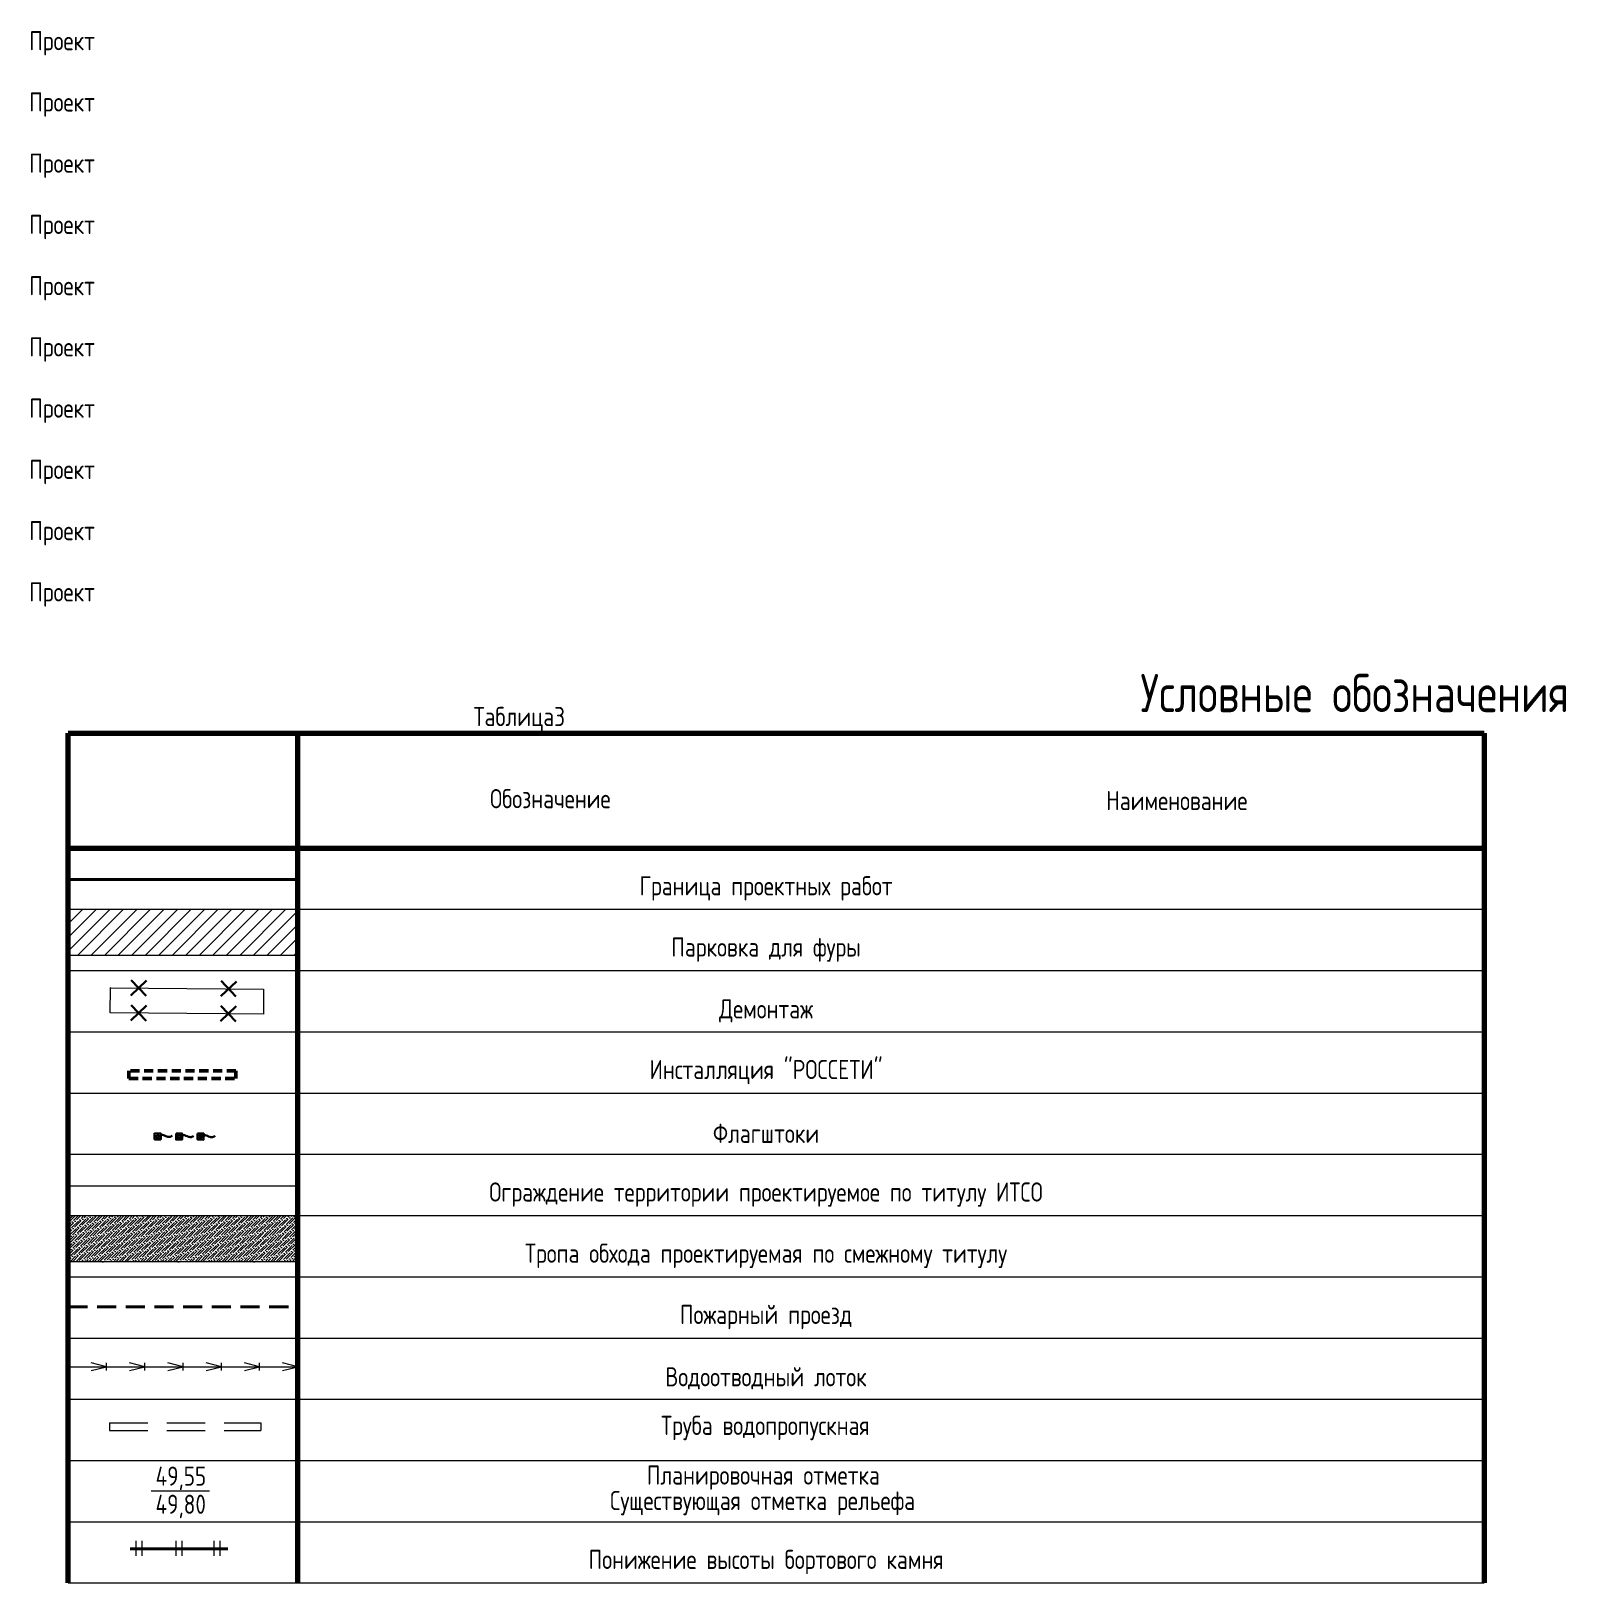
# Model space of a CAD drawing. Extents: x 1098675 to 1099684, y 381052 to 381453.
# Drawn here: x 1099584 to 1099684.3, y 381273.9 to 381375.3 of the extents above; entities that cross this region are included whole.
import ezdxf

# ---------------------------------------------------------------- set-up
doc = ezdxf.new("R2010")
doc.units = 0
doc.header["$MEASUREMENT"] = 0
for name, pattern in [('500_107', [3, 2, -1]), ('HIDDEN', [0.375, 0.25, -0.125]), ('штрихпунктирная', [1, 0.5, -0.25, 0, -0.25])]:
    doc.linetypes.add(name, pattern=pattern)
doc.layers.get('0').update_dxf_attribs({"linetype": 'CONTINUOUS', "lineweight": 0})
for name, color, linetype, lineweight in [('ГП', 7, 'CONTINUOUS', 20), ('ГП-ВП вар.1', 7, 'CONTINUOUS', 0), ('ГП_БЛАГОУСТРОЙСТВО_проезд', 7, 'CONTINUOUS', 40), ('ГП_БЛАГОУСТРОЙСТВО_проезд оси', 1, 'штрихпунктирная', 5), ('ГП_БЛАГОУСТРОЙСТВО_тропа обхода по смежному титулу', 56, 'CONTINUOUS', 20), ('ГП_ГРАНИЦА_проект работ', 12, 'МИП_Граница_работ', 40), ('ГП_ДЕМОНТАЖ', 5, 'CONTINUOUS', 30), ('ГП_ПЗУ-ОФ_ведомости', 7, 'CONTINUOUS', 70), ('ГП_ТЕКСТ_размеры', 7, 'CONTINUOUS', 5)]:
    doc.layers.add(name, color=color, linetype=linetype, lineweight=lineweight)
doc.styles.add('GOST 2.304', font='GOST2304A.ttf', dxfattribs={"height": 1.25})
doc.styles.add('ГОСТ 2.304', font='GOST2304A.ttf')
doc.linetypes.add('МИП_Граница_работ', pattern='A,10,-1.197667,[133,ltypeshp,S=0.35,R=0,X=0,Y=0],-0.044784,[133,ltypeshp,S=0.3,R=0,X=0,Y=0],-0.054403,[133,ltypeshp,S=0.24,R=0,X=0,Y=0],-0.071522,[133,ltypeshp,S=0.17,R=0,X=0,Y=0],-0.071361,[133,ltypeshp,S=0.1,R=0,X=0,Y=0],-1.662597,[133,ltypeshp,S=0.35,R=0,X=0,Y=0],-0.044784,[133,ltypeshp,S=0.3,R=0,X=0,Y=0],-0.054403,[133,ltypeshp,S=0.24,R=0,X=0,Y=0],-0.071522,[133,ltypeshp,S=0.17,R=0,X=0,Y=0],-0.071361,[133,ltypeshp,S=0.1,R=0,X=0,Y=0],-1.655597', length=15.000001)
doc.linetypes.add('ограждение2', pattern='A,0.25,-0.1,[132,ltypeshp.shx,S=0.1,R=0,X=-0.1,Y=0],-0.1,1', length=1.45)

msp = doc.modelspace()

# ---------------------------------------------------------------- texts
at = {"lineweight": 25, "attachment_point": 5, "line_spacing_factor": 0.8, "style": 'ГОСТ 2.304'}
for s, insert, char_height, width in [('Проект', (1099586.027, 381374.496), 1.25, 57.80606), ('Проект', (1099586.027, 381370.496), 1.25, 57.80606), ('Проект', (1099586.027, 381366.496), 1.25, 57.80606), ('Проект', (1099586.027, 381362.496), 1.25, 57.80606), ('Проект', (1099586.027, 381358.496), 1.25, 57.80606), ('Проект', (1099586.027, 381354.496), 1.25, 57.80606), ('Проект', (1099586.027, 381350.496), 1.25, 57.80606), ('Проект', (1099586.027, 381346.496), 1.25, 57.80606), ('Проект', (1099586.027, 381342.496), 1.25, 57.80606), ('Проект', (1099586.027, 381338.496), 1.25, 57.80606), ('Условные обозначения', (1099670.465, 381332.059), 2.5, 115.61211), ('Таблица3', (1099615.896, 381330.356), 1.25, 57.80606), ('Обозначение', (1099617.924, 381325.158), 1.25, 57.80606), ('Наименование', (1099658.846, 381325.036), 1.25, 57.80606), ('Граница проектных работ', (1099632.013, 381319.299), 1.25, 57.80606), ('Парковка для фуры', (1099632.013, 381315.299), 1.25, 57.80606), ('Демонтаж', (1099632.013, 381311.299), 1.25, 57.80606), ('Инсталляция "РОССЕТИ"', (1099632.013, 381307.299), 1.25, 57.80606), ('Флагштоки', (1099632.013, 381303.299), 1.25, 57.80606), ('Ограждение территории проектируемое по титулу ИТСО', (1099632.013, 381299.299), 1.25, 57.80606), ('Тропа обхода проектируемая по смежному титулу ', (1099632.013, 381295.299), 1.25, 57.80606), ('Пожарный проезд ', (1099632.013, 381291.299), 1.25, 57.80606), ('Водоотводный лоток', (1099632.013, 381287.299), 1.25, 57.80606), ('Труба водопропускная', (1099631.971, 381284.054), 1.25, 57.80606), ('Планировочная отметка ', (1099631.837, 381280.809), 1.25, 57.80606), ('Существующая отметка рельефа', (1099631.787, 381279.149), 1.25, 57.80606), ('Понижение высоты бортового камня  ', (1099632.013, 381275.299), 1.25, 57.80606)]:
    msp.add_mtext(s, dxfattribs=dict(at, insert=insert, char_height=char_height, width=width))
at = {"layer": 'ГП-ВП вар.1', "color": 1, "lineweight": 20, "insert": (1099592.135, 381281.536), "char_height": 1.25, "width": 4.51737, "attachment_point": 1, "style": 'GOST 2.304'}
msp.add_mtext('49,55', dxfattribs=at)
at = {"layer": 'ГП-ВП вар.1', "lineweight": 20, "insert": (1099592.133, 381279.698), "char_height": 1.25, "width": 4.51737, "attachment_point": 1, "style": 'GOST 2.304'}
msp.add_mtext('49,80', dxfattribs=at)

# ---------------------------------------------------------------- blocks, each defined once
blk = doc.blocks.new('A$C0F182390')
at = {"color": 7, "lineweight": 30, "ltscale": 0.5}
for points in [[(0.26, -0.1), (-0.1, -0.26), (-0.26, 0.1), (0.1, 0.26)], [(1.55, 0.45), (1.18, 0.3), (1.02, 0.66), (1.39, 0.82)], [(-1.02, -0.66), (-1.39, -0.82), (-1.55, -0.45), (-1.18, -0.3)]]:
    blk.add_lwpolyline(points, close=True, dxfattribs=at)
for centre in [(0, 0), (1.28, 0.56), (-1.28, -0.56)]:
    blk.add_circle(centre, 0.1, dxfattribs=at)
at = {"color": 7, "lineweight": 30, "ltscale": 0.5, "end_tangent": (-0.427906, -0.903823)}
for points in [[(0, 0), (-0.24, -0.21), (-0.55, -0.23), (-0.77, -0.32), (-0.85, -0.42)], [(1.28, 0.56), (1.04, 0.35), (0.73, 0.33), (0.51, 0.24), (0.44, 0.13)], [(-1.28, -0.56), (-1.52, -0.77), (-1.84, -0.78), (-2.05, -0.88), (-2.13, -0.98)]]:
    blk.add_spline(points, degree=3, dxfattribs=at)
blk = doc.blocks.new('Лоток условн обознач')
at = {"color": 4, "lineweight": 20}
for p, q in [((42351, 93983), (42351, 93783)), ((42351, 93883), (43351, 93883)), ((42951, 93983), (43351, 93883)), ((43351, 93883), (42951, 93783)), ((43351, 93983), (43351, 93783))]:
    blk.add_line(p, q, dxfattribs=at)

# ---------------------------------------------------------------- hatches: boundary and pattern name
at = {"layer": 'ГП_БЛАГОУСТРОЙСТВО_проезд', "linetype": 'Continuous', "lineweight": 5}
h = msp.add_hatch(dxfattribs=at)
h.set_pattern_fill('ANSI31', color=256, scale=5)
h.set_pattern_definition([(45, (100.9993, -6.065), (-0.44194173824, 0.44194173824), [])])
h.paths.add_polyline_path([(1099586.434, 381317.932), (1099601.434, 381317.932), (1099601.434, 381314.914), (1099586.434, 381314.914)])
at = {"layer": 'ГП_БЛАГОУСТРОЙСТВО_тропа обхода по смежному титулу', "linetype": 'Continuous'}
h = msp.add_hatch(dxfattribs=at)
h.set_pattern_fill('ANSI36', color=256, scale=2)
h.set_pattern_definition([(45, (0, 0), (0.13258252147, 0.486135912066), [0.625, -0.125, 0, -0.125])])
h.paths.add_polyline_path([(1099586.434, 381297.932), (1099601.434, 381297.932), (1099601.434, 381294.914), (1099586.434, 381294.914)])
h = msp.add_hatch(dxfattribs=at)
h.set_pattern_fill('ANSI36', color=256, scale=2)
h.set_pattern_definition([(45, (-100.9993, -19.88367), (0.13258252147, 0.486135912066), [0.625, -0.125, 0, -0.125])])
h.paths.add_polyline_path([(1099586.434, 381297.932), (1099601.434, 381297.932), (1099601.434, 381294.914), (1099586.434, 381294.914)])

# ---------------------------------------------------------------- linework, layer by layer
at = {"color": 18, "linetype": '500_107', "lineweight": 50, "ltscale": 0.3, "true_color": 0x000000}
msp.add_lwpolyline([(1099597.388, 381306.885), (1099597.388, 381307.385), (1099590.388, 381307.385), (1099590.388, 381306.885)], close=True, dxfattribs=at)
at = {"layer": 'ГП', "color": 1, "linetype": 'Continuous', "lineweight": 20}
for points in [[(1099590.847, 381276.677), (1099590.847, 381276.16), (1099590.847, 381275.701)], [(1099591.238, 381276.677), (1099591.238, 381276.16), (1099591.238, 381275.701)], [(1099593.45, 381276.677), (1099593.45, 381276.16), (1099593.45, 381275.701)], [(1099593.841, 381276.677), (1099593.841, 381276.16), (1099593.841, 381275.701)], [(1099595.937, 381276.677), (1099595.937, 381276.16), (1099595.937, 381275.701)], [(1099596.329, 381276.677), (1099596.329, 381276.16), (1099596.329, 381275.701)]]:
    msp.add_lwpolyline(points, dxfattribs=at)
at = {"layer": 'ГП-ВП вар.1', "color": 0, "linetype": 'ByBlock', "lineweight": 18}
msp.add_lwpolyline([(1099591.844, 381279.943), (1099595.648, 381279.943)], dxfattribs=at)
at = {"layer": 'ГП_БЛАГОУСТРОЙСТВО_проезд', "linetype": 'Continuous', "lineweight": 5}
for points in [[(1099586.434, 381317.932), (1099601.434, 381317.932), (1099601.434, 381314.914), (1099586.434, 381314.914), (1099586.434, 381317.932)], [(1099586.434, 381297.932), (1099601.434, 381297.932), (1099601.434, 381294.914), (1099586.434, 381294.914), (1099586.434, 381297.932)]]:
    msp.add_lwpolyline(points, dxfattribs=at)
at = {"layer": 'ГП_БЛАГОУСТРОЙСТВО_проезд', "linetype": 'HIDDEN', "lineweight": 20, "ltscale": 10}
for points in [[(1099589.124, 381284.382), (1099599.003, 381284.382)], [(1099589.124, 381283.882), (1099599.003, 381283.882)]]:
    msp.add_lwpolyline(points, dxfattribs=at)
at = {"layer": 'ГП_БЛАГОУСТРОЙСТВО_проезд', "linetype": 'HIDDEN', "lineweight": 20, "ltscale": 5}
for points in [[(1099589.124, 381284.382), (1099589.124, 381283.882)], [(1099599.003, 381284.382), (1099599.003, 381283.882)]]:
    msp.add_lwpolyline(points, dxfattribs=at)
at = {"layer": 'ГП_БЛАГОУСТРОЙСТВО_проезд оси', "color": 5, "linetype": 'ограждение2', "ltscale": 3}
msp.add_lwpolyline([(1099586.434, 381299.876), (1099601.434, 381299.876)], dxfattribs=at)
at = {"layer": 'ГП_ГРАНИЦА_проект работ', "linetype": 'МИП_Граница_работ', "ltscale": 0.4}
msp.add_lwpolyline([(1099586.434, 381319.876), (1099601.434, 381319.876)], dxfattribs=at)
at = {"layer": 'ГП_ДЕМОНТАЖ', "linetype": 'Continuous'}
for points in [[(1099590.526, 381312.299), (1099591.55, 381313.274)], [(1099590.551, 381313.299), (1099591.525, 381312.274)], [(1099596.389, 381312.253), (1099597.414, 381313.227)], [(1099596.414, 381313.252), (1099597.389, 381312.228)], [(1099590.513, 381310.671), (1099591.537, 381311.646)], [(1099590.538, 381311.671), (1099591.512, 381310.646)], [(1099596.369, 381310.625), (1099597.393, 381311.599)], [(1099596.394, 381311.624), (1099597.368, 381310.6)]]:
    msp.add_lwpolyline(points, dxfattribs=at)
at = {"layer": 'ГП_ПЗУ-ОФ_ведомости', "lineweight": 70}
for p, q in [((1099586.434, 381329.432), (1099678.934, 381329.432)), ((1099586.434, 381273.932), (1099586.434, 381329.432)), ((1099601.434, 381273.932), (1099601.434, 381329.432)), ((1099586.434, 381321.932), (1099678.934, 381321.932))]:
    msp.add_line(p, q, dxfattribs=at)
at = {"layer": 'ГП_ПЗУ-ОФ_ведомости', "lineweight": 5}
for p, q in [((1099586.434, 381317.932), (1099678.934, 381317.932)), ((1099586.434, 381313.932), (1099678.934, 381313.932)), ((1099586.434, 381309.932), (1099678.934, 381309.932)), ((1099586.434, 381305.932), (1099678.934, 381305.932)), ((1099586.434, 381301.932), (1099678.934, 381301.932)), ((1099586.434, 381297.932), (1099678.934, 381297.932)), ((1099586.434, 381293.932), (1099678.934, 381293.932)), ((1099586.434, 381289.932), (1099678.934, 381289.932)), ((1099586.434, 381285.932), (1099678.934, 381285.932)), ((1099586.434, 381281.932), (1099678.934, 381281.932)), ((1099586.434, 381277.932), (1099678.934, 381277.932)), ((1099586.434, 381273.932), (1099678.934, 381273.932))]:
    msp.add_line(p, q, dxfattribs=at)
at = {"layer": 'ГП_ПЗУ-ОФ_ведомости', "color": 7, "lineweight": 70}
msp.add_lwpolyline([(1099678.934, 381329.432), (1099678.934, 381273.932)], dxfattribs=at)
at = {"layer": 'ГП_ПЗУ-ОФ_ведомости', "lineweight": 5}
msp.add_lwpolyline([(1099589.174, 381312.799), (1099599.188, 381312.719), (1099599.175, 381311.091), (1099589.174, 381311.171), (1099589.187, 381312.798)], close=True, dxfattribs=at)
at = {"layer": 'ГП_ТЕКСТ_размеры', "color": 1, "linetype": 'HIDDEN', "lineweight": 40, "ltscale": 5}
msp.add_lwpolyline([(1099586.434, 381291.969), (1099601.434, 381291.969)], dxfattribs=at)
at = {"layer": 'ГП_ТЕКСТ_размеры', "color": 1, "linetype": 'Continuous', "lineweight": 40, "ltscale": 5}
msp.add_lwpolyline([(1099590.469, 381276.16), (1099596.854, 381276.16)], dxfattribs=at)

# ---------------------------------------------------------------- block references
at = {"color": 2, "lineweight": 20, "rotation": 156.1359838285688}
msp.add_blockref('A$C0F182390', (1099593.675, 381303.093), dxfattribs=at)
at = {"layer": 'ГП', "color": 4, "xscale": -0.0025, "yscale": 0.0025, "zscale": 0.0025, "rotation": 180}
for p in [(1099480.557, 381522.761), (1099483.057, 381522.761), (1099485.557, 381522.761), (1099488.057, 381522.761), (1099490.557, 381522.761), (1099493.057, 381522.761)]:
    msp.add_blockref('Лоток условн обознач', p, dxfattribs=at)

msp.set_redraw_order([(e.dxf.handle, doc.entitydb.next_handle()) for e in msp.query("TEXT MTEXT ATTDEF DIMENSION ARC_DIMENSION")])  # texts and dimensions are drawn at this point

doc.saveas('drawing.dxf')
